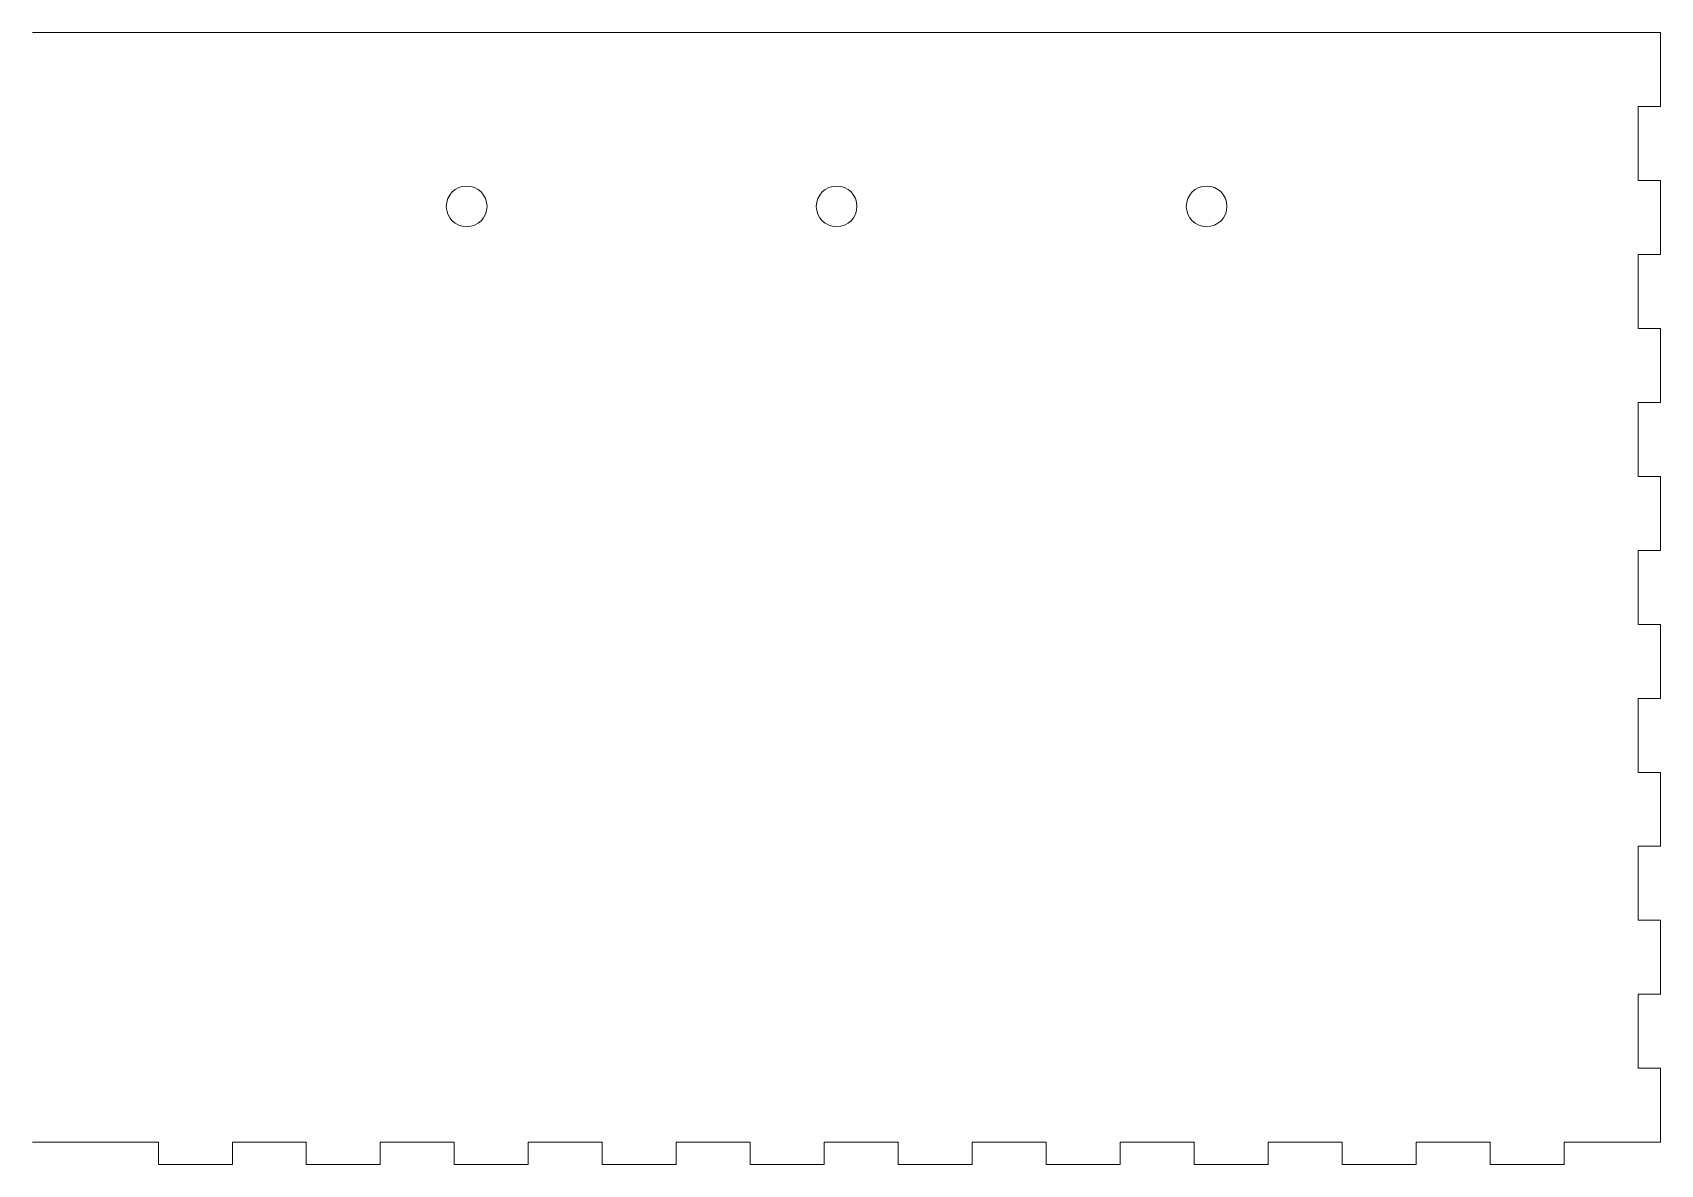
# Model space of a CAD drawing. Header units: millimetres. Extents: x -17105 to -8097, y 7860 to 10394.
# Drawn here: x -9616.7 to -9396.7, y 8051.4 to 8204.4 of the extents above; entities that cross this region are included whole.
import ezdxf

# ---------------------------------------------------------------- set-up
doc = ezdxf.new("R2010")
doc.units = ezdxf.units.MM
doc.layers.add('A-DETL-THIN', color=151, linetype='Continuous', lineweight=9)

msp = doc.modelspace()

# ---------------------------------------------------------------- linework, layer by layer
at = {"layer": 'A-DETL-THIN'}
for p, q in [((-9616.74, 8204.42), (-9396.74, 8204.42)), ((-9396.74, 8204.42), (-9396.74, 8194.42)), ((-9396.74, 8194.42), (-9396.74, 8204.42)), ((-9396.74, 8194.42), (-9399.74, 8194.42)), ((-9399.74, 8194.42), (-9399.74, 8184.42)), ((-9396.74, 8184.42), (-9399.74, 8184.42)), ((-9396.74, 8174.42), (-9396.74, 8184.42)), ((-9396.74, 8174.42), (-9399.74, 8174.42)), ((-9399.74, 8174.42), (-9399.74, 8164.42)), ((-9396.74, 8164.42), (-9399.74, 8164.42)), ((-9396.74, 8154.42), (-9396.74, 8164.42)), ((-9396.74, 8154.42), (-9399.74, 8154.42)), ((-9399.74, 8154.42), (-9399.74, 8144.42)), ((-9396.74, 8144.42), (-9399.74, 8144.42)), ((-9396.74, 8134.42), (-9396.74, 8144.42)), ((-9396.74, 8134.42), (-9399.74, 8134.42)), ((-9399.74, 8134.42), (-9399.74, 8124.42)), ((-9396.74, 8124.42), (-9399.74, 8124.42)), ((-9396.74, 8114.42), (-9396.74, 8124.42)), ((-9396.74, 8114.42), (-9399.74, 8114.42)), ((-9399.74, 8114.42), (-9399.74, 8104.42)), ((-9396.74, 8104.42), (-9399.74, 8104.42)), ((-9396.74, 8094.42), (-9396.74, 8104.42)), ((-9396.74, 8094.42), (-9399.74, 8094.42)), ((-9399.74, 8094.42), (-9399.74, 8084.42)), ((-9396.74, 8084.42), (-9399.74, 8084.42)), ((-9396.74, 8074.42), (-9396.74, 8084.42)), ((-9396.74, 8074.42), (-9399.74, 8074.42)), ((-9399.74, 8074.42), (-9399.74, 8064.42)), ((-9396.74, 8064.42), (-9399.74, 8064.42)), ((-9396.74, 8054.42), (-9396.74, 8064.42)), ((-9616.74, 8054.42), (-9599.74, 8054.42)), ((-9599.74, 8054.42), (-9599.74, 8051.42)), ((-9589.74, 8054.42), (-9589.74, 8051.42)), ((-9589.74, 8054.42), (-9579.74, 8054.42)), ((-9579.74, 8054.42), (-9579.74, 8051.42)), ((-9569.74, 8054.42), (-9559.74, 8054.42)), ((-9569.74, 8054.42), (-9569.74, 8051.42)), ((-9559.74, 8054.42), (-9559.74, 8051.42)), ((-9549.74, 8054.42), (-9539.74, 8054.42)), ((-9549.74, 8054.42), (-9549.74, 8051.42)), ((-9539.74, 8054.42), (-9539.74, 8051.42)), ((-9529.74, 8054.42), (-9529.74, 8051.42)), ((-9529.74, 8054.42), (-9519.74, 8054.42)), ((-9519.74, 8054.42), (-9519.74, 8051.42)), ((-9509.74, 8054.42), (-9509.74, 8051.42)), ((-9509.74, 8054.42), (-9499.74, 8054.42)), ((-9499.74, 8054.42), (-9499.74, 8051.42)), ((-9489.74, 8054.42), (-9489.74, 8051.42)), ((-9489.74, 8054.42), (-9479.74, 8054.42)), ((-9479.74, 8054.42), (-9479.74, 8051.42)), ((-9469.74, 8054.42), (-9469.74, 8051.42)), ((-9469.74, 8054.42), (-9459.74, 8054.42)), ((-9459.74, 8054.42), (-9459.74, 8051.42)), ((-9449.74, 8054.42), (-9449.74, 8051.42)), ((-9449.74, 8054.42), (-9439.74, 8054.42)), ((-9439.74, 8054.42), (-9439.74, 8051.42)), ((-9429.74, 8054.42), (-9429.74, 8051.42)), ((-9429.74, 8054.42), (-9419.74, 8054.42)), ((-9419.74, 8054.42), (-9419.74, 8051.42)), ((-9396.74, 8054.42), (-9409.74, 8054.42)), ((-9409.74, 8054.42), (-9409.74, 8051.42)), ((-9409.74, 8054.42), (-9396.74, 8054.42)), ((-9589.74, 8051.42), (-9599.74, 8051.42)), ((-9569.74, 8051.42), (-9579.74, 8051.42)), ((-9549.74, 8051.42), (-9559.74, 8051.42)), ((-9529.74, 8051.42), (-9539.74, 8051.42)), ((-9509.74, 8051.42), (-9519.74, 8051.42)), ((-9489.74, 8051.42), (-9499.74, 8051.42)), ((-9469.74, 8051.42), (-9479.74, 8051.42)), ((-9449.74, 8051.42), (-9459.74, 8051.42)), ((-9429.74, 8051.42), (-9439.74, 8051.42)), ((-9409.74, 8051.42), (-9419.74, 8051.42))]:
    msp.add_line(p, q, dxfattribs=at)
for centre in [(-9558.07, 8180.92), (-9508.07, 8180.92), (-9458.07, 8180.92)]:
    msp.add_circle(centre, 2.75, dxfattribs=at)

doc.saveas('drawing.dxf')
